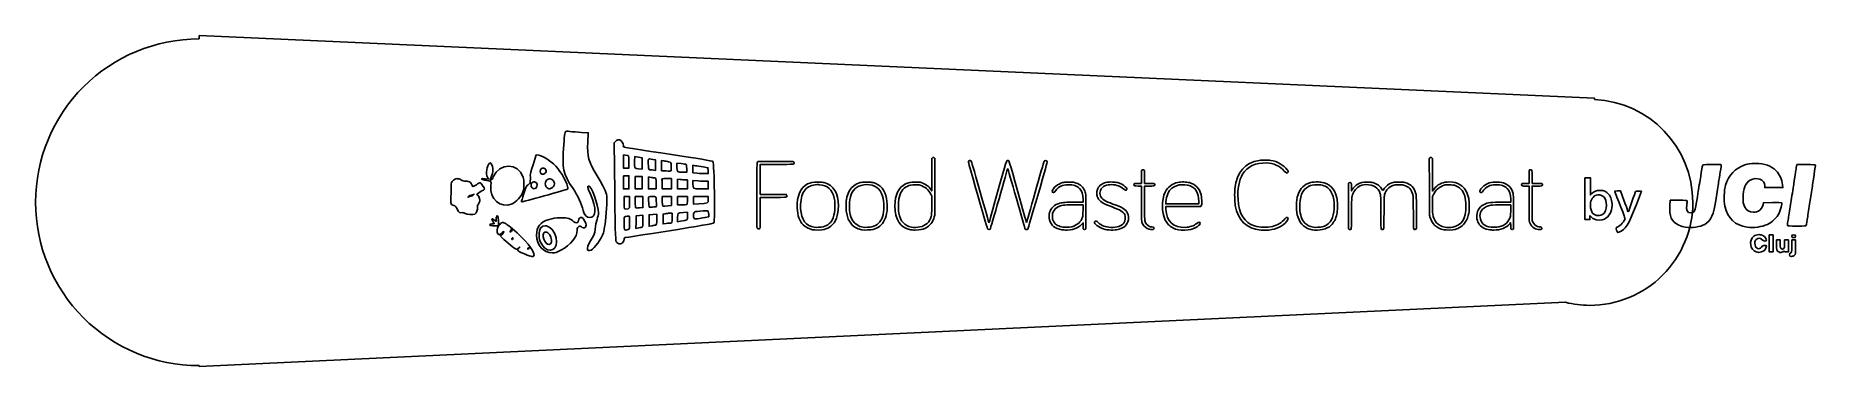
# Model space of a CAD drawing. Extents: x 32 to 185, y 14 to 43.
import ezdxf

# ---------------------------------------------------------------- set-up
doc = ezdxf.new("R2010")
doc.units = 0
doc.layers.get('0').update_dxf_attribs({"linetype": 'CONTINUOUS'})

msp = doc.modelspace()

# ---------------------------------------------------------------- linework, layer by layer
at = {"color": 1}
for points in [[(46.043562, 42.596484), (46.043562, 42.30434)], [(166.447721, 37.082126), (166.446618, 37.179691), (46.043562, 42.596484), (46.043562, 42.596484)], [(46.043562, 14.105269), (46.043562, 14.034714)]]:
    msp.add_lwpolyline(points, dxfattribs=at)
at = {"color": 7}
for points in [[(77.751672, 34.336523), (77.751672, 34.336523)], [(79.568477, 33.376306), (79.610921, 34.204231), (79.018364, 34.243367)], [(75.123477, 32.304742), (74.853382, 31.445951)], [(75.331286, 32.266159), (75.123477, 32.304742), (75.123477, 32.304742)], [(81.997683, 33.485997), (81.848302, 33.336619), (81.898465, 29.101079)], [(82.220923, 33.607265), (82.220923, 33.607265)], [(82.638745, 32.313564), (82.82671, 32.275529)], [(83.119406, 31.697854), (83.119406, 31.157664), (82.879077, 31.157664), (82.638745, 31.157664), (82.638745, 31.735339), (82.638745, 32.313564), (82.638745, 32.313564)], [(71.146458, 31.606905), (71.146458, 31.606905)], [(75.727608, 31.160971), (75.727608, 31.160971)], [(83.611641, 31.760143), (83.62928, 32.149852), (83.62928, 32.149852)], [(83.62928, 32.149852), (83.944576, 32.09914), (84.259869, 32.048981), (84.259869, 31.558397), (84.259869, 31.067265), (83.959457, 31.088211)], [(84.929046, 31.949209), (84.929046, 31.949209)], [(85.175437, 31.910624), (85.400885, 31.872592), (85.400885, 31.417285), (85.400885, 30.961982), (85.127482, 30.992298)], [(85.941075, 31.814714), (86.136206, 31.778883)], [(86.336849, 30.907411), (85.941075, 30.927808), (85.941075, 31.370984), (85.941075, 31.814714), (85.941075, 31.814714)], [(87.262341, 31.589816), (87.637716, 31.546823)], [(87.262341, 31.230423), (87.262341, 31.589816), (87.262341, 31.589816)], [(88.102942, 31.12404), (88.102942, 30.79717), (87.817412, 30.79827)], [(88.643133, 31.399096), (88.86858, 31.362715)], [(89.012449, 30.715591), (88.643133, 30.754173), (88.643133, 31.076635), (88.643133, 31.399096), (88.643133, 31.399096)], [(89.514053, 31.256882), (89.934079, 31.18743), (89.952822, 30.932216), (89.971011, 30.677005), (89.676111, 30.677005)], [(94.228598, 31.72762), (94.196075, 31.681318)], [(95.771451, 31.72762), (94.228598, 31.72762), (94.228598, 31.72762)], [(96.730013, 28.833188), (96.697492, 28.879492), (95.575769, 28.879492), (94.454596, 28.879492), (94.454596, 30.178705), (94.454596, 31.477921), (95.863503, 31.477921)], [(109.310399, 32.037404), (109.255278, 31.99441), (109.255278, 30.589361), (109.255278, 29.184312), (109.170391, 29.307234)], [(109.390877, 32.078193), (109.390877, 32.078193)], [(109.468598, 26.935907), (109.5149, 27.102373), (109.520965, 29.548116), (109.527027, 31.993857), (109.471353, 32.037404)], [(115.811433, 31.810302), (115.811433, 31.810302)], [(127.485069, 31.02041), (127.485069, 31.02041)], [(138.01659, 31.850542), (138.01659, 31.850542)], [(152.235738, 32.036853), (152.180064, 31.993307), (152.18668, 29.558036)], [(152.325586, 32.078193), (152.325586, 32.078193)], [(152.536703, 29.292352), (152.451813, 29.165573), (152.451813, 30.580542), (152.451813, 31.996064), (152.406615, 32.037954)], [(160.922891, 31.02041), (160.922891, 31.02041)], [(176.573547, 31.46359), (176.573547, 31.46359)], [(180.300864, 31.557846), (180.300864, 31.557846)], [(183.89534, 31.46359), (183.844627, 31.190737)], [(184.696255, 31.46359), (183.89534, 31.46359), (183.89534, 31.46359)], [(68.266908, 30.244852), (68.266908, 30.244852)], [(70.914949, 30.365567), (70.999285, 30.20351), (70.704383, 30.238787)], [(74.917873, 29.959873), (74.917873, 29.959873)], [(76.229216, 30.240441), (76.229216, 30.240441)], [(82.638745, 30.496758), (82.879077, 30.496758), (83.119406, 30.496758), (83.119406, 29.926799), (83.119406, 29.356293), (82.879077, 29.356293), (82.638745, 29.356293), (82.638745, 29.926799), (82.638745, 30.496758), (82.638745, 30.496758)], [(83.659596, 30.436673), (83.960008, 30.436673), (84.259869, 30.436673), (84.259869, 29.896483), (84.259869, 29.356293), (83.960008, 29.356293), (83.659596, 29.356293), (83.659596, 29.896483), (83.659596, 30.436673), (83.659596, 30.436673)], [(84.800612, 30.392576), (85.025507, 30.355647)], [(85.460967, 29.836401), (85.460967, 29.356293), (85.13079, 29.356293), (84.800612, 29.356293), (84.800612, 29.874436), (84.800612, 30.392576), (84.800612, 30.392576)], [(86.355039, 30.25698), (86.78168, 30.25698), (86.78168, 29.806635), (86.78168, 29.356293), (86.39142, 29.356293), (86.00116, 29.356293), (86.00116, 29.711275)], [(86.355039, 30.25698), (86.355039, 30.25698)], [(87.322423, 30.212329), (87.547317, 30.175398)], [(87.967896, 30.137365), (88.163025, 30.136812), (88.163025, 29.746552), (88.163025, 29.356293), (87.742449, 29.356293), (87.322423, 29.356293), (87.322423, 29.784034), (87.322423, 30.212329), (87.322423, 30.212329)], [(88.643133, 30.094369), (89.102847, 30.055233)], [(88.643133, 29.820416), (88.643133, 30.094369), (88.643133, 30.094369)], [(89.763202, 30.016648), (89.964395, 30.016648), (89.964395, 29.68647), (89.964395, 29.356293), (89.340422, 29.356293)], [(99.352695, 29.72726), (99.352695, 29.72726)], [(99.412778, 29.947195), (99.412778, 29.947195)], [(103.629576, 29.72726), (103.629576, 29.72726)], [(103.63233, 29.947195), (103.63233, 29.947195)], [(107.831489, 29.719544), (107.831489, 29.719544)], [(121.06286, 29.9494), (121.06286, 29.9494)], [(124.841993, 29.955465), (124.841993, 29.955465)], [(127.340651, 30.39368), (127.340651, 29.83585), (127.043547, 29.83585)], [(127.051263, 29.607095), (127.340651, 29.607095), (127.340651, 28.146925)], [(128.02526, 29.83585), (127.610746, 29.83585), (127.610746, 30.382103)], [(127.611299, 28.156848), (127.610746, 29.607095), (128.01644, 29.607095)], [(130.846381, 29.725056), (130.846381, 29.725056)], [(130.993004, 29.957118), (130.993004, 29.957118)], [(142.484187, 29.718993), (142.484187, 29.718993)], [(142.617032, 29.957118), (142.617032, 29.957118)], [(145.251842, 29.875536), (145.197271, 29.832543), (145.197271, 27.884549)], [(145.535715, 29.30558), (145.468467, 29.181007), (145.467917, 29.501812)], [(149.564547, 29.952157), (149.564547, 29.952157)], [(153.896548, 29.71844), (153.896548, 29.71844)], [(157.960658, 29.948849), (157.960658, 29.948849)], [(160.787842, 30.382103), (160.787842, 29.83585), (160.490738, 29.83585)], [(160.500108, 29.607095), (160.787842, 29.607095), (160.787842, 28.165117)], [(161.118019, 26.499896), (161.06841, 26.623919), (161.062348, 28.115508), (161.056286, 29.607095), (161.471901, 29.607095)], [(161.470797, 29.83585), (161.057937, 29.83585), (161.057937, 30.382103)], [(165.606566, 30.324778), (165.606566, 28.52065), (165.606566, 26.716522), (165.819887, 26.716522), (166.033758, 26.716522), (166.035411, 26.894564)], [(166.2118, 28.971545), (166.081162, 28.839803), (166.081162, 29.582291), (166.081162, 30.324778), (165.843591, 30.324778), (165.606566, 30.324778), (165.606566, 30.324778)], [(168.971736, 28.397731), (168.681245, 29.185416), (168.426034, 29.185416), (168.426034, 29.185416)], [(181.129892, 29.624184), (181.129892, 29.469842), (181.914823, 29.469842), (182.699753, 29.469842), (182.667783, 29.718993)], [(69.749128, 28.932409), (69.749128, 28.932409)], [(82.698827, 28.695385), (82.939159, 28.695385), (83.179488, 28.695385), (83.179488, 28.192126)], [(82.698827, 28.155194), (82.698827, 28.695385), (82.698827, 28.695385)], [(83.659596, 28.218584), (83.659596, 28.695385), (83.989774, 28.695385), (83.989774, 28.695938), (83.989774, 28.695938)], [(83.989774, 28.695938), (84.319951, 28.695938), (84.319951, 28.221342), (84.319951, 27.747296), (84.034974, 27.721388)], [(85.158902, 27.795251), (84.87668, 27.795251), (84.838647, 28.073615)], [(85.13079, 28.695385), (85.13079, 28.695385)], [(86.00116, 28.695385), (86.39142, 28.695385), (86.78168, 28.695385), (86.78168, 28.313394), (86.78168, 27.931401), (86.503315, 27.893368)], [(86.00116, 28.275359), (86.00116, 28.695385), (86.00116, 28.695385)], [(87.322423, 28.695385), (87.742449, 28.695385), (88.163025, 28.695385), (88.163025, 28.375681)], [(87.70276, 27.974948), (87.322423, 27.974948), (87.322423, 28.335441), (87.322423, 28.695385), (87.322423, 28.695385)], [(88.703215, 28.695385), (89.333807, 28.695385), (89.964395, 28.695385), (89.964395, 28.428047)], [(89.138675, 28.071961), (88.703215, 28.042195), (88.703215, 28.369065), (88.703215, 28.695385), (88.703215, 28.695385)], [(94.163555, 28.825472), (94.163555, 26.016481), (94.206548, 25.961357)], [(94.454596, 27.310182), (94.454596, 28.629791), (95.56695, 28.629791)], [(109.173145, 28.896028), (109.258585, 28.732316), (109.250316, 27.938016)], [(121.47572, 27.980459), (122.314671, 27.989279), (122.314671, 27.989279)], [(122.309159, 28.44789), (122.31026, 28.214173), (121.587618, 28.213623)], [(122.314671, 27.989279), (122.304198, 27.514683)], [(129.446294, 27.595158), (129.433616, 27.839348), (130.94615, 27.84486), (132.458133, 27.850372), (132.495617, 27.897226)], [(132.281744, 28.365207), (132.293871, 28.068654), (130.86402, 28.068654), (129.434167, 28.068654), (129.446844, 28.251105)], [(152.451813, 28.041092), (152.451813, 28.717435), (152.535599, 28.878389)], [(158.371314, 27.980459), (159.208061, 27.989279), (159.208061, 27.989279)], [(159.208061, 28.464425), (159.208061, 28.214173), (158.489825, 28.214173)], [(159.208061, 27.989279), (159.207508, 27.566496)], [(166.725535, 28.839803), (166.725535, 28.839803)], [(170.048259, 28.022352), (170.487577, 29.161715), (170.247248, 29.176046)], [(173.70502, 28.378438), (172.97356, 28.378438), (172.939383, 27.969986)], [(181.793004, 28.177795), (181.015239, 28.164564), (180.983269, 28.010225)], [(71.514118, 26.173577), (71.870756, 26.173577), (71.866895, 26.519186)], [(71.761062, 27.059379), (71.761062, 27.059379)], [(72.195972, 26.450284), (72.195972, 26.450284)], [(75.903997, 26.173577), (75.903997, 26.173577)], [(79.053642, 26.884091), (79.053642, 26.884091)], [(83.074205, 27.013628), (83.074205, 27.013628)], [(83.972688, 25.998842), (83.71527, 25.94923), (83.732356, 26.496589), (83.749444, 27.044495), (84.034974, 27.062687), (84.319951, 27.080876), (84.319951, 27.080876)], [(84.319951, 27.080876), (84.319951, 26.567144)], [(85.115908, 26.179089), (84.860694, 26.13003), (84.860694, 26.626673), (84.860694, 27.123319), (85.190872, 27.143716), (85.521049, 27.164659), (85.521049, 27.164659)], [(85.521049, 27.164659), (85.521049, 26.699436)], [(86.340157, 26.375871), (86.061242, 26.337839), (86.061242, 26.758415), (86.061242, 27.179544), (86.249205, 27.217026)], [(86.639465, 27.254508), (86.841762, 27.254508), (86.841762, 26.834482)], [(86.639465, 27.254508), (86.639465, 27.254508)], [(87.577634, 26.562183), (87.322423, 26.523597), (87.322423, 26.890706)], [(87.817412, 27.335536), (88.163025, 27.365853), (88.163025, 27.365853)], [(88.163025, 27.365853), (88.163025, 27.014729)], [(89.872343, 27.46452), (89.872343, 27.46452)], [(122.138282, 26.271141), (122.309709, 26.442018), (122.309709, 26.181293)], [(159.12152, 26.35327), (159.197588, 26.44698), (159.203099, 26.182947)], [(159.410908, 25.87702), (159.457209, 25.908993), (159.457209, 27.316244)], [(166.366142, 26.768888), (166.366692, 26.768888)], [(73.016181, 25.873162), (73.016181, 25.873162)], [(73.114298, 25.131779), (73.114298, 25.131779)], [(75.935967, 25.633384), (75.935967, 25.633384)], [(108.232222, 26.071601), (108.232222, 26.072152)], [(153.429118, 25.832923), (153.429118, 25.832373)], [(154.206883, 26.063332), (154.206883, 26.062782)], [(161.452608, 25.877574), (161.453158, 25.877574)], [(180.637104, 25.410143), (180.637104, 25.410143)], [(181.509678, 25.387543), (181.509678, 24.651671), (181.509678, 23.915799), (181.675594, 23.915799), (181.84151, 23.915799), (181.84151, 24.651671), (181.84151, 25.387543), (181.675594, 25.387543), (181.509678, 25.387543), (181.509678, 25.387543)], [(182.126489, 24.960351), (182.126489, 24.58387)], [(182.458871, 24.60592), (182.458871, 24.960351), (182.292955, 24.960351), (182.126489, 24.960351), (182.126489, 24.960351)], [(183.004576, 23.915799), (183.171042, 23.915799), (183.171042, 24.43835), (183.171042, 24.960351), (183.004576, 24.960351), (182.83866, 24.960351), (182.83866, 24.631275)], [(183.455468, 24.960351), (183.455468, 24.410238)], [(183.787852, 24.343541), (183.787852, 24.960351), (183.621937, 24.960351), (183.455468, 24.960351), (183.455468, 24.960351)], [(183.621937, 25.387543), (183.621937, 25.387543)], [(73.567948, 24.228888), (73.702443, 24.342437), (73.595507, 24.21621)], [(74.49454, 24.303855), (74.49454, 24.303855)], [(182.327683, 23.918003), (182.327683, 23.917453)]]:
    msp.add_lwpolyline(points, dxfattribs=at)
at = {"color": 1}
for points in [[(46.023169, 42.305442), (42.283514, 42.305535), (38.696991, 40.820041), (36.052604, 38.175757)], [(46.043562, 42.30434), (46.036765, 42.304712), (46.029967, 42.305079), (46.023169, 42.305442)], [(36.052604, 38.175757), (33.408217, 35.531474), (31.922584, 31.945009), (31.922531, 28.205354)], [(174.921553, 28.205354), (174.915443, 32.950307), (171.187276, 36.855753), (166.447721, 37.082126)], [(31.922531, 28.205354), (31.922438, 24.465604), (33.408007, 20.878997), (36.05241, 18.234595)], [(172.315283, 21.912805), (173.984162, 23.581683), (174.921675, 25.845203), (174.921553, 28.205354)], [(166.022734, 19.306534), (168.382885, 19.306413), (170.646405, 20.243926), (172.315283, 21.912805)], [(46.043562, 14.034714), (46.043562, 14.034714), (163.926464, 19.567813), (163.926464, 19.567813)], [(163.926464, 19.567813), (164.612367, 19.397792), (165.316081, 19.310081), (166.022734, 19.306534)], [(36.05241, 18.234595), (38.696812, 15.590192), (42.283419, 14.104623), (46.023169, 14.104716)], [(46.023169, 14.104716), (46.029967, 14.104895), (46.036764, 14.10508), (46.043562, 14.105269)]]:
    msp.add_open_spline(points, degree=3, dxfattribs=at)
at = {"color": 7}
for points in [[(77.751672, 34.336523), (77.558333, 34.323029), (77.567657, 34.142156), (77.498662, 33.189994)], [(78.022868, 34.316679), (77.902983, 34.327031), (77.816117, 34.34102), (77.751672, 34.336523)], [(79.018364, 34.243367), (78.692361, 34.264703), (78.244347, 34.297544), (78.022868, 34.316679)], [(76.992096, 31.107504), (76.528944, 31.666267), (75.7897, 32.181724), (75.331286, 32.266159)], [(77.498662, 33.189994), (77.343421, 31.047631), (77.420594, 30.680666), (78.298477, 29.393224)], [(80.380967, 30.486285), (79.618727, 31.740932), (79.505003, 32.144343), (79.568477, 33.376306)], [(82.220923, 33.607265), (82.145468, 33.60691), (82.082654, 33.570971), (81.997683, 33.485997)], [(82.301952, 33.59624), (82.27259, 33.60361), (82.246075, 33.607383), (82.220923, 33.607265)], [(86.631749, 32.354904), (82.241952, 33.012651), (82.638745, 32.939736), (82.638745, 33.086367)], [(82.638745, 33.086367), (82.638745, 33.290315), (82.463651, 33.555657), (82.301952, 33.59624)], [(82.82671, 32.275529), (82.929913, 32.254907), (83.037595, 32.238047), (83.066489, 32.238047)], [(90.36017, 31.723762), (90.315689, 31.779848), (89.118158, 31.982351), (86.631749, 32.354904)], [(71.090784, 31.569973), (70.843682, 31.365046), (70.745223, 30.690891), (70.914949, 30.365567)], [(71.146458, 31.606905), (71.130685, 31.601323), (71.112815, 31.588242), (71.090784, 31.569973)], [(71.143701, 30.182013), (71.403944, 30.687586), (71.444429, 31.044315), (71.285365, 31.425004)], [(71.285365, 31.425004), (71.222128, 31.576351), (71.193776, 31.623655), (71.146458, 31.606905)], [(73.980808, 30.38431), (73.552027, 31.642713), (71.974196, 31.649196), (71.419311, 30.394783)], [(74.853382, 31.445951), (74.704846, 30.973618), (74.591669, 30.56163), (74.602027, 30.530382)], [(75.453655, 30.887018), (75.453655, 31.051867), (75.593377, 31.158945), (75.727608, 31.160971)], [(75.899589, 30.71118), (75.718233, 30.529821), (75.453655, 30.634161), (75.453655, 30.887018)], [(75.727608, 31.160971), (75.808149, 31.162188), (75.886406, 31.125724), (75.931559, 31.041357)], [(75.931559, 31.041357), (76.016002, 30.883569), (76.010234, 30.821825), (75.899589, 30.71118)], [(77.816162, 29.340308), (77.97936, 29.436605), (77.468309, 30.532979), (76.992096, 31.107504)], [(83.066489, 32.238047), (83.095378, 32.238047), (83.119406, 31.995073), (83.119406, 31.697854)], [(83.959457, 31.088211), (83.606428, 31.112672), (83.583701, 31.157215), (83.611641, 31.760143)], [(84.791793, 31.517607), (84.77403, 31.887795), (84.754497, 31.96472), (84.929046, 31.949209)], [(84.834236, 31.045215), (84.822984, 31.057342), (84.803674, 31.269926), (84.791793, 31.517607)], [(85.127482, 30.992298), (84.977241, 31.009232), (84.845497, 31.033079), (84.834236, 31.045215)], [(84.929046, 31.949209), (84.987229, 31.944039), (85.066846, 31.92892), (85.175437, 31.910624)], [(86.136206, 31.778883), (86.243535, 31.759189), (86.426317, 31.725495), (86.541901, 31.703368)], [(86.759632, 30.914577), (86.744604, 30.899422), (86.554386, 30.896348), (86.336849, 30.907411)], [(86.541901, 31.703368), (86.751657, 31.663234), (86.752026, 31.662206), (86.769552, 31.302633)], [(86.769552, 31.302633), (86.779233, 31.104484), (86.774675, 30.929732), (86.759632, 30.914577)], [(87.817412, 30.79827), (87.29168, 30.799783), (87.262341, 30.822649), (87.262341, 31.230423)], [(87.637716, 31.546823), (87.844119, 31.523311), (88.032963, 31.492071), (88.057742, 31.477368)], [(88.057742, 31.477368), (88.082515, 31.462667), (88.102942, 31.303725), (88.102942, 31.12404)], [(88.86858, 31.362715), (88.992422, 31.342666), (89.282882, 31.295013), (89.514053, 31.256882)], [(89.676111, 30.677005), (89.513932, 30.677005), (89.21544, 30.694368), (89.012449, 30.715591)], [(90.452222, 26.424379), (90.570044, 26.610217), (90.48395, 31.56769), (90.36017, 31.723762)], [(94.196075, 31.681318), (94.16719, 31.640055), (94.163555, 31.334448), (94.163555, 28.825472)], [(97.340208, 31.702265), (97.321254, 31.72123), (96.944107, 31.72762), (95.771451, 31.72762)], [(95.863503, 31.477921), (97.42744, 31.477921), (97.365013, 31.472561), (97.365013, 31.610213)], [(97.365013, 31.610213), (97.365013, 31.647294), (97.353924, 31.688549), (97.340208, 31.702265)], [(109.390877, 32.078193), (109.36778, 32.078239), (109.344714, 32.064396), (109.310399, 32.037404)], [(109.471353, 32.037404), (109.436797, 32.064503), (109.413974, 32.078151), (109.390877, 32.078193)], [(112.414293, 31.714942), (112.398319, 31.672928), (112.55071, 31.122008), (113.225682, 28.779721)], [(112.641944, 31.773924), (112.563382, 31.83859), (112.450251, 31.809521), (112.414293, 31.714942)], [(113.43349, 29.089505), (112.83764, 31.200505), (112.67718, 31.744926), (112.641944, 31.773924)], [(115.811433, 31.810302), (115.695428, 31.810302), (115.716084, 31.875005), (114.936654, 29.08234)], [(115.055715, 28.515688), (115.458618, 29.944833), (115.794443, 31.120972), (115.802063, 31.129551)], [(115.802063, 31.129551), (115.809677, 31.138139), (116.146289, 29.973611), (116.550062, 28.541596)], [(116.677942, 29.109899), (115.903279, 31.887439), (115.927618, 31.810302), (115.811433, 31.810302)], [(118.934619, 31.726519), (118.920328, 31.692531), (118.576892, 30.495336), (118.171736, 29.066355)], [(118.393326, 28.794052), (119.061137, 31.10521), (119.21505, 31.659906), (119.199753, 31.703368)], [(119.199753, 31.703368), (119.155975, 31.827868), (118.983588, 31.842987), (118.934619, 31.726519)], [(127.378686, 30.986236), (127.343665, 30.954534), (127.340651, 30.9079), (127.340651, 30.39368)], [(127.485069, 31.02041), (127.446978, 31.02266), (127.406558, 31.011458), (127.378686, 30.986236)], [(127.578776, 30.974109), (127.559144, 31.002139), (127.523161, 31.018164), (127.485069, 31.02041)], [(127.610746, 30.382103), (127.610746, 30.842853), (127.606067, 30.93514), (127.578776, 30.974109)], [(137.512227, 31.819675), (136.272688, 31.635618), (135.551585, 30.802092), (135.40438, 29.382751)], [(136.074658, 30.63952), (136.46763, 31.293666), (137.201515, 31.635486), (138.129589, 31.596432)], [(138.01659, 31.850542), (137.835242, 31.850516), (137.650799, 31.840252), (137.512227, 31.819675)], [(138.50276, 31.819675), (138.376084, 31.84021), (138.197934, 31.850567), (138.01659, 31.850542)], [(138.129589, 31.596432), (138.762122, 31.569818), (139.245521, 31.350656), (139.670234, 30.898592)], [(139.924897, 31.013798), (139.619671, 31.420508), (139.080028, 31.726056), (138.50276, 31.819675)], [(139.670234, 30.898592), (139.836886, 30.72121), (139.888849, 30.697554), (139.962379, 30.764096)], [(139.962379, 30.764096), (140.021429, 30.817535), (140.008554, 30.902326), (139.924897, 31.013798)], [(152.325586, 32.078193), (152.298846, 32.078013), (152.270579, 32.06426), (152.235738, 32.036853)], [(152.406615, 32.037954), (152.37771, 32.064957), (152.352324, 32.078374), (152.325586, 32.078193)], [(160.922891, 31.02041), (160.792685, 31.02041), (160.787842, 30.997604), (160.787842, 30.382103)], [(161.057937, 30.382103), (161.057937, 30.997607), (161.053111, 31.02041), (160.922891, 31.02041)], [(175.745069, 31.357203), (175.732663, 31.298461), (175.66699, 30.897779), (175.599547, 30.466992)], [(176.573547, 31.46359), (175.775942, 31.46359), (175.767421, 31.46289), (175.745069, 31.357203)], [(177.379424, 31.448155), (177.379424, 31.456622), (177.016884, 31.46359), (176.573547, 31.46359)], [(177.145157, 29.920737), (177.221679, 30.375262), (177.379424, 31.404402), (177.379424, 31.448155)], [(179.394666, 31.424451), (178.570444, 31.137519), (178.028174, 30.565454), (177.749287, 29.688674)], [(180.300864, 31.557846), (179.85028, 31.557299), (179.723392, 31.538889), (179.394666, 31.424451)], [(182.102785, 30.918988), (181.642515, 31.386509), (181.155543, 31.558975), (180.300864, 31.557846)], [(182.667783, 29.718993), (182.608192, 30.191157), (182.415169, 30.601697), (182.102785, 30.918988)], [(183.76911, 30.728268), (183.755473, 30.623835), (183.691973, 30.196259), (183.627449, 29.778523)], [(183.844627, 31.190737), (183.816808, 31.040615), (183.782713, 30.832702), (183.76911, 30.728268)], [(185.497171, 31.40075), (185.497171, 31.450415), (185.329091, 31.46359), (184.696255, 31.46359)], [(185.256289, 29.731118), (185.39653, 30.633018), (185.497171, 31.328987), (185.497171, 31.40075)], [(67.788454, 29.603787), (67.792016, 29.418159), (67.777354, 29.007122), (67.755934, 28.690423)], [(67.97697, 30.104842), (67.797869, 29.954135), (67.782499, 29.914271), (67.788454, 29.603787)], [(68.266908, 30.244852), (68.167665, 30.242868), (68.094527, 30.203758), (67.97697, 30.104842)], [(68.377153, 30.23548), (68.335708, 30.242205), (68.29999, 30.245513), (68.266908, 30.244852)], [(68.680872, 30.115315), (68.627176, 30.162839), (68.490406, 30.217107), (68.377153, 30.23548)], [(69.030342, 30.036493), (68.886601, 30.032108), (68.736662, 30.06594), (68.680872, 30.115315)], [(69.435486, 29.899791), (69.319408, 30.008836), (69.220227, 30.042279), (69.030342, 30.036493)], [(69.589275, 29.679305), (69.589275, 29.721135), (69.520057, 29.820342), (69.435486, 29.899791)], [(69.953629, 29.719544), (69.689492, 29.544309), (69.589275, 29.533046), (69.589275, 29.679305)], [(70.289318, 29.896483), (70.250863, 29.896342), (70.100046, 29.816679), (69.953629, 29.719544)], [(70.670208, 29.331488), (70.670208, 29.407364), (70.340313, 29.896669), (70.289318, 29.896483)], [(70.29483, 29.099978), (70.501233, 29.222319), (70.670208, 29.326352), (70.670208, 29.331488)], [(70.704383, 30.238787), (70.317933, 30.284558), (70.309297, 30.164902), (70.695013, 30.109253)], [(70.695013, 30.109253), (71.276393, 30.025377), (71.251631, 30.047006), (71.210952, 29.657808)], [(71.210952, 29.657808), (71.086116, 28.463466), (72.014687, 27.653437), (73.036577, 28.065346)], [(71.212603, 30.136812), (71.16187, 30.136812), (71.130945, 30.157234), (71.143701, 30.182013)], [(71.419311, 30.394783), (71.356195, 30.2521), (71.263583, 30.136812), (71.212603, 30.136812)], [(73.855682, 28.232365), (73.881745, 28.206302), (77.70863, 29.276856), (77.816162, 29.340308)], [(73.967577, 29.093914), (74.092229, 29.46812), (74.09817, 30.039872), (73.980808, 30.38431)], [(74.410756, 29.719544), (74.306932, 29.680072), (74.231164, 29.519657), (74.053567, 28.964379)], [(74.584938, 29.901995), (74.561779, 29.829018), (74.483242, 29.747117), (74.410756, 29.719544)], [(74.602027, 30.530382), (74.637542, 30.423124), (74.627029, 30.034605), (74.584938, 29.901995)], [(74.673133, 29.678754), (74.673133, 29.832946), (74.78903, 29.941788), (74.917873, 29.959873)], [(74.943231, 29.356293), (74.818232, 29.356293), (74.673133, 29.529549), (74.673133, 29.678754)], [(74.917873, 29.959873), (74.995179, 29.970724), (75.076849, 29.948624), (75.141116, 29.884356)], [(75.141116, 29.884356), (75.298689, 29.726783), (75.15989, 29.356293), (74.943231, 29.356293)], [(75.903997, 29.806635), (75.903997, 29.983286), (75.939548, 30.060276), (76.064951, 30.153901)], [(76.064951, 29.458818), (75.939548, 29.552446), (75.903997, 29.629981), (75.903997, 29.806635)], [(76.064951, 30.153901), (76.134809, 30.206058), (76.181387, 30.233716), (76.229216, 30.240441)], [(76.403398, 29.411414), (76.250171, 29.347945), (76.204832, 29.354382), (76.064951, 29.458818)], [(76.229216, 30.240441), (76.277041, 30.247167), (76.326548, 30.232912), (76.402847, 30.201306)], [(76.402847, 30.201306), (76.49974, 30.161171), (76.609174, 30.061597), (76.646484, 29.979716)], [(76.710424, 29.788445), (76.696895, 29.647899), (76.555857, 29.474566), (76.403398, 29.411414)], [(76.646484, 29.979716), (76.68378, 29.897829), (76.712682, 29.811672), (76.710424, 29.788445)], [(78.298477, 29.393224), (78.687916, 28.822102), (79.042734, 28.056391), (79.176011, 27.498147)], [(79.798884, 28.905951), (79.51715, 29.543259), (79.509987, 29.573127), (79.625802, 29.617568)], [(79.625802, 29.617568), (79.842024, 29.700542), (80.495594, 27.960072), (80.496723, 27.298055)], [(80.9851, 29.393224), (80.857113, 29.657887), (80.585361, 30.149851), (80.380967, 30.486285)], [(81.178025, 27.675086), (81.248984, 28.709039), (81.228986, 28.888902), (80.9851, 29.393224)], [(85.025507, 30.355647), (85.149349, 30.335183), (85.297893, 30.317894), (85.355687, 30.317612)], [(85.355687, 30.317612), (85.446963, 30.317039), (85.460967, 30.253599), (85.460967, 29.836401)], [(85.964779, 30.161619), (85.933653, 30.242736), (85.990582, 30.25698), (86.355039, 30.25698)], [(86.00116, 29.711275), (86.00116, 29.906722), (85.984817, 30.10938), (85.964779, 30.161619)], [(87.547317, 30.175398), (87.671159, 30.154931), (87.860567, 30.137648), (87.967896, 30.137365)], [(89.340422, 29.356293), (88.63838, 29.356293), (88.643133, 29.352957), (88.643133, 29.820416)], [(89.102847, 30.055233), (89.355515, 30.033869), (89.652599, 30.016648), (89.763202, 30.016648)], [(98.540203, 29.783484), (97.912084, 29.473124), (97.59727, 28.752459), (97.641723, 27.725799)], [(97.932215, 28.016841), (97.953553, 28.593339), (98.074737, 28.994978), (98.317513, 29.291799)], [(98.317513, 29.291799), (98.527715, 29.548799), (98.927655, 29.713324), (99.352695, 29.72726)], [(99.412778, 29.947195), (98.965975, 29.947195), (98.814168, 29.918849), (98.540203, 29.783484)], [(99.352695, 29.72726), (99.413416, 29.729252), (99.474988, 29.728284), (99.53625, 29.723952)], [(99.97116, 29.901995), (99.829561, 29.941083), (99.754275, 29.947195), (99.412778, 29.947195)], [(99.53625, 29.723952), (100.262597, 29.67259), (100.666175, 29.313084), (100.842078, 28.560889)], [(101.189897, 27.88565), (101.190143, 29.002759), (100.781807, 29.678193), (99.97116, 29.901995)], [(103.072297, 29.901444), (102.268407, 29.679643), (101.855214, 28.994015), (101.855214, 27.881792)], [(102.146255, 27.891715), (102.146608, 28.668342), (102.356835, 29.212625), (102.763063, 29.489135)], [(102.763063, 29.489135), (102.994375, 29.646575), (103.311593, 29.726182), (103.629576, 29.72726)], [(103.63233, 29.947195), (103.289961, 29.947195), (103.215409, 29.94093), (103.072297, 29.901444)], [(103.629576, 29.72726), (103.947555, 29.728341), (104.266105, 29.651063), (104.500494, 29.4952)], [(104.191263, 29.901995), (104.049663, 29.941083), (103.973828, 29.947195), (103.63233, 29.947195)], [(105.358737, 28.526161), (105.214841, 29.275109), (104.833245, 29.724756), (104.191263, 29.901995)], [(104.500494, 29.4952), (104.726667, 29.344803), (104.916444, 29.067229), (105.013125, 28.744443)], [(106.979861, 29.783484), (106.390465, 29.492256), (106.074766, 28.836154), (106.074766, 27.902188)], [(106.414866, 28.515688), (106.521239, 29.047279), (106.756341, 29.399216), (107.122076, 29.575125)], [(107.821016, 29.948299), (107.408421, 29.946428), (107.245142, 29.914562), (106.979861, 29.783484)], [(107.122076, 29.575125), (107.345751, 29.682708), (107.517938, 29.71785), (107.831489, 29.719544)], [(108.34026, 29.901444), (108.200811, 29.945228), (108.147491, 29.94971), (107.821016, 29.948299)], [(107.831489, 29.719544), (108.059609, 29.720842), (108.125858, 29.713228), (108.257027, 29.672139)], [(108.257027, 29.672139), (108.665752, 29.544097), (108.969931, 29.286637), (109.173145, 28.896028)], [(108.829187, 29.658358), (108.667894, 29.773499), (108.532783, 29.84099), (108.34026, 29.901444)], [(109.170391, 29.307234), (109.056178, 29.47197), (108.978003, 29.552124), (108.829187, 29.658358)], [(119.968699, 29.610403), (119.824779, 29.494805), (119.628054, 29.243119), (119.628048, 29.174392)], [(119.742148, 29.045408), (119.806031, 29.045408), (119.824404, 29.060947), (119.930113, 29.201401)], [(119.930113, 29.201401), (120.217892, 29.583769), (120.509109, 29.719194), (121.041914, 29.718993)], [(120.533693, 29.901995), (120.330375, 29.843343), (120.130065, 29.740013), (119.968699, 29.610403)], [(121.06286, 29.9494), (120.744999, 29.949586), (120.678186, 29.943676), (120.533693, 29.901995)], [(121.041914, 29.718993), (121.487613, 29.718793), (121.779332, 29.620978), (122.003786, 29.396532)], [(121.572184, 29.910814), (121.458002, 29.940724), (121.348311, 29.949261), (121.06286, 29.9494)], [(122.393493, 29.286841), (122.244956, 29.590345), (121.955069, 29.810543), (121.572184, 29.910814)], [(122.003786, 29.396532), (122.218969, 29.18136), (122.307748, 28.9057), (122.309159, 28.44789)], [(122.55445, 27.39948), (122.546553, 29.042239), (122.553671, 28.959548), (122.393493, 29.286841)], [(123.583567, 29.404248), (123.505999, 29.247267), (123.505296, 29.242563), (123.505296, 28.994695)], [(124.380625, 29.930107), (123.991672, 29.860076), (123.720555, 29.681413), (123.583567, 29.404248)], [(123.809015, 28.74334), (123.75513, 28.887352), (123.751777, 29.081976), (123.800746, 29.235575)], [(123.800746, 29.235575), (123.850239, 29.390823), (124.021636, 29.562109), (124.191559, 29.626388)], [(124.191559, 29.626388), (124.554189, 29.763576), (124.999784, 29.761304), (125.37116, 29.620326)], [(124.841993, 29.955465), (124.673117, 29.959577), (124.500691, 29.951728), (124.380625, 29.930107)], [(125.282412, 29.90806), (125.176009, 29.93519), (125.010867, 29.951353), (124.841993, 29.955465)], [(125.950486, 29.546463), (125.790164, 29.70055), (125.516722, 29.84831), (125.282412, 29.90806)], [(125.37116, 29.620326), (125.527223, 29.561084), (125.650679, 29.483217), (125.82591, 29.333142)], [(125.82591, 29.333142), (125.953433, 29.223925), (125.977455, 29.216666), (126.04695, 29.265341)], [(126.04695, 29.265341), (126.13198, 29.324898), (126.108051, 29.395022), (125.950486, 29.546463)], [(127.043547, 29.83585), (126.722951, 29.83585), (126.696281, 29.827367), (126.696281, 29.728914)], [(126.696281, 29.728914), (126.696281, 29.619533), (126.733241, 29.607095), (127.051263, 29.607095)], [(128.01644, 29.607095), (128.394082, 29.607095), (128.424748, 29.609706), (128.463477, 29.648438)], [(128.472297, 29.789549), (128.440696, 29.834623), (128.430099, 29.83585), (128.02526, 29.83585)], [(128.463477, 29.648438), (128.513499, 29.698473), (128.515065, 29.72849), (128.472297, 29.789549)], [(130.49195, 29.921841), (129.988014, 29.817478), (129.625251, 29.537714), (129.396685, 29.076825)], [(129.446844, 28.251105), (129.481893, 28.744895), (129.67867, 29.180838), (129.979318, 29.430156)], [(129.979318, 29.430156), (130.19587, 29.609737), (130.517559, 29.709477), (130.846381, 29.725056)], [(130.993004, 29.957118), (130.810265, 29.960878), (130.625514, 29.949501), (130.49195, 29.921841)], [(130.846381, 29.725056), (131.175201, 29.740634), (131.511348, 29.672125), (131.758092, 29.514492)], [(131.480278, 29.901444), (131.35621, 29.934408), (131.17574, 29.953356), (130.993004, 29.957118)], [(132.48349, 28.889966), (132.348218, 29.403715), (131.988193, 29.766494), (131.480278, 29.901444)], [(131.758092, 29.514492), (131.977421, 29.374372), (132.161878, 29.097481), (132.236546, 28.796257)], [(135.40438, 29.382751), (135.367796, 29.030018), (135.389654, 28.225888), (135.444066, 27.923132)], [(135.67668, 28.468286), (135.620162, 29.325773), (135.767101, 30.127561), (136.074658, 30.63952)], [(141.930769, 29.901444), (141.402621, 29.762004), (141.034973, 29.409472), (140.854244, 28.868466)], [(141.004727, 27.725799), (140.961739, 28.652371), (141.228897, 29.307378), (141.757688, 29.572921)], [(141.757688, 29.572921), (141.971607, 29.680343), (142.166704, 29.719558), (142.484187, 29.718993)], [(142.617032, 29.957118), (142.379014, 29.963734), (142.085387, 29.942265), (141.930769, 29.901444)], [(142.484187, 29.718993), (142.961806, 29.718147), (143.25287, 29.61699), (143.511654, 29.361254)], [(142.829249, 29.94058), (142.769486, 29.949318), (142.69637, 29.954911), (142.617032, 29.957118)], [(144.202325, 28.588451), (144.029718, 29.383598), (143.575052, 29.83153), (142.829249, 29.94058)], [(143.511654, 29.361254), (143.737364, 29.138197), (143.86961, 28.845629), (143.939395, 28.415369)], [(145.422166, 29.870575), (145.366325, 29.930014), (145.322654, 29.931241), (145.251842, 29.875536)], [(145.467917, 29.501812), (145.467403, 29.802241), (145.464485, 29.825527), (145.422166, 29.870575)], [(145.525242, 28.723497), (145.624203, 29.082681), (145.8279, 29.389237), (146.072047, 29.545909)], [(146.007557, 29.778523), (145.839564, 29.685976), (145.62418, 29.469966), (145.535715, 29.30558)], [(146.807922, 29.9494), (146.407423, 29.949803), (146.262522, 29.91899), (146.007557, 29.778523)], [(146.072047, 29.545909), (146.259017, 29.665879), (146.42682, 29.7148), (146.694923, 29.726709)], [(146.694923, 29.726709), (147.377283, 29.757006), (147.787143, 29.495064), (147.946181, 28.927448)], [(147.323308, 29.902548), (147.184274, 29.94255), (147.111263, 29.949199), (146.807922, 29.9494)], [(148.097765, 29.331488), (147.962617, 29.593376), (147.683734, 29.798868), (147.323308, 29.902548)], [(148.169974, 29.212977), (148.164259, 29.212664), (148.131674, 29.265773), (148.097765, 29.331488)], [(148.252104, 29.339204), (148.21237, 29.269851), (148.175647, 29.21326), (148.169974, 29.212977)], [(149.063493, 29.913572), (148.717511, 29.82015), (148.398001, 29.593904), (148.252104, 29.339204)], [(148.323213, 28.869019), (148.444701, 29.278826), (148.674142, 29.530918), (149.047508, 29.664973)], [(149.047508, 29.664973), (149.18686, 29.714989), (149.225502, 29.719812), (149.54195, 29.720094)], [(149.564547, 29.952157), (149.362648, 29.952767), (149.161607, 29.940061), (149.063493, 29.913572)], [(149.54195, 29.720094), (149.864789, 29.720616), (149.894747, 29.716942), (150.05127, 29.662216)], [(150.071667, 29.910264), (149.969189, 29.937366), (149.766449, 29.951547), (149.564547, 29.952157)], [(150.05127, 29.662216), (150.437017, 29.527345), (150.634593, 29.307951), (150.752418, 28.883901)], [(151.029128, 28.920832), (150.902907, 29.463024), (150.60709, 29.768681), (150.071667, 29.910264)], [(152.18668, 29.558036), (152.193331, 27.143148), (152.194223, 27.121762), (152.238493, 26.956853)], [(152.535599, 28.878389), (152.741672, 29.274479), (153.058024, 29.54311), (153.471011, 29.672689)], [(153.51125, 29.93066), (153.134481, 29.855739), (152.740721, 29.597875), (152.536703, 29.292352)], [(153.471011, 29.672689), (153.60315, 29.714142), (153.666433, 29.720698), (153.896548, 29.71844)], [(154.416345, 29.899791), (154.176665, 29.962266), (153.743812, 29.976908), (153.51125, 29.93066)], [(153.896548, 29.71844), (154.354928, 29.714015), (154.638096, 29.609875), (154.895352, 29.349677)], [(155.584923, 28.527815), (155.43298, 29.282452), (155.047504, 29.735266), (154.416345, 29.899791)], [(154.895352, 29.349677), (155.205907, 29.035575), (155.341286, 28.587539), (155.341286, 27.879034)], [(157.181242, 29.805534), (156.747628, 29.603607), (156.366949, 29.112506), (156.599159, 29.054227)], [(156.806965, 29.164469), (156.903349, 29.318644), (157.106891, 29.506977), (157.256206, 29.580086)], [(157.960658, 29.948849), (157.55646, 29.949005), (157.444398, 29.928081), (157.181242, 29.805534)], [(157.256206, 29.580086), (157.478233, 29.688796), (157.62489, 29.718579), (157.939715, 29.71844)], [(157.939715, 29.71844), (158.395475, 29.718217), (158.675688, 29.623472), (158.9082, 29.390467)], [(158.761024, 29.804981), (158.515981, 29.92284), (158.373089, 29.948711), (157.960658, 29.948849)], [(159.362953, 29.138564), (159.259665, 29.436181), (159.053809, 29.664158), (158.761024, 29.804981)], [(158.9082, 29.390467), (159.124896, 29.17332), (159.208061, 28.916252), (159.208061, 28.464425)], [(160.168277, 29.810493), (160.132601, 29.774823), (160.137402, 29.689597), (160.177647, 29.64513)], [(160.490738, 29.83585), (160.287248, 29.83585), (160.185351, 29.827567), (160.168277, 29.810493)], [(160.177647, 29.64513), (160.207822, 29.6118), (160.247691, 29.607095), (160.500108, 29.607095)], [(161.917284, 29.797815), (161.886158, 29.832215), (161.84405, 29.83585), (161.470797, 29.83585)], [(161.471901, 29.607095), (161.877547, 29.607095), (161.887913, 29.608278), (161.919488, 29.653397)], [(161.919488, 29.653397), (161.960986, 29.712547), (161.960224, 29.750368), (161.917284, 29.797815)], [(166.911844, 29.23282), (166.602306, 29.23282), (166.392897, 29.154371), (166.2118, 28.971545)], [(167.656535, 28.904847), (167.44838, 29.148032), (167.255811, 29.23282), (166.911844, 29.23282)], [(168.426034, 29.185416), (168.285572, 29.185416), (168.17027, 29.174369), (168.17027, 29.161161)], [(170.247248, 29.176046), (170.115061, 29.184075), (169.994117, 29.16973), (169.978256, 29.144076)], [(175.599547, 30.466992), (175.532124, 30.036203), (175.42591, 29.363173), (175.363076, 28.971545)], [(176.929079, 28.544353), (176.999573, 29.014304), (177.096801, 29.633545), (177.145157, 29.920737)], [(177.749287, 29.688674), (177.611292, 29.254791), (177.580665, 28.355993), (177.687551, 27.874076)], [(179.255759, 28.615459), (179.256769, 29.383894), (179.459712, 29.871729), (179.881939, 30.119173)], [(179.881939, 30.119173), (180.425694, 30.437833), (181.129892, 30.158825), (181.129892, 29.624184)], [(183.627449, 29.778523), (183.562935, 29.360789), (183.453069, 28.645163), (183.383259, 28.188268)], [(185.046276, 28.378438), (185.109189, 28.783119), (185.203519, 29.391709), (185.256289, 29.731118)], [(67.755934, 28.690423), (67.722722, 28.199574), (67.731589, 28.099614), (67.816566, 28.014634)], [(67.816566, 28.014634), (67.871394, 27.959809), (67.958801, 27.914865), (68.010594, 27.914865)], [(68.010594, 27.914865), (68.121688, 27.914865), (68.237306, 27.779506), (68.356206, 27.509721)], [(69.30099, 28.685465), (69.209, 28.613439), (69.206965, 28.616233), (69.281147, 28.710819)], [(69.281147, 28.710819), (69.326472, 28.76861), (69.422552, 28.815549), (69.494465, 28.815549)], [(69.511003, 28.74334), (69.451624, 28.755523), (69.357195, 28.729472), (69.30099, 28.685465)], [(69.494465, 28.815549), (69.566378, 28.815549), (69.657682, 28.848129), (69.697312, 28.887759)], [(69.692353, 28.813345), (69.652126, 28.762607), (69.570383, 28.731148), (69.511003, 28.74334)], [(69.749128, 28.932409), (69.783003, 28.952579), (69.763355, 28.902894), (69.692353, 28.813345)], [(69.697312, 28.887759), (69.720545, 28.910988), (69.737836, 28.925684), (69.749128, 28.932409)], [(69.825195, 27.192221), (69.964763, 27.266914), (70.092869, 27.578657), (70.050643, 27.74013)], [(69.992765, 28.876735), (69.952331, 28.877184), (70.088427, 28.977638), (70.29483, 29.099978)], [(70.249632, 28.383397), (70.249923, 28.56302), (70.087019, 28.875606), (69.992765, 28.876735)], [(70.050643, 27.74013), (70.03196, 27.811583), (70.067709, 27.947815), (70.133326, 28.055423)], [(70.133326, 28.055423), (70.196941, 28.159755), (70.249505, 28.307451), (70.249632, 28.383397)], [(73.036577, 28.065346), (73.374854, 28.201702), (73.842539, 28.718552), (73.967577, 29.093914)], [(74.053567, 28.964379), (73.92957, 28.576688), (73.840583, 28.247464), (73.855682, 28.232365)], [(79.739355, 26.894564), (80.318858, 26.894564), (80.342099, 27.677138), (79.798884, 28.905951)], [(80.915095, 25.554009), (81.01448, 25.871797), (81.103876, 26.594692), (81.178025, 27.675086)], [(81.898465, 29.101079), (81.946067, 25.058339), (81.953554, 24.859316), (82.062726, 24.738762)], [(83.043889, 27.652486), (82.705829, 27.561884), (82.698827, 27.572496), (82.698827, 28.155194)], [(83.179488, 28.192126), (83.179488, 27.720866), (83.17037, 27.686381), (83.043889, 27.652486)], [(83.704797, 27.718631), (83.680026, 27.731506), (83.659596, 27.956338), (83.659596, 28.218584)], [(84.034974, 27.721388), (83.878107, 27.707107), (83.729576, 27.705764), (83.704797, 27.718631)], [(84.800612, 28.523957), (84.800612, 28.692097), (84.807462, 28.695385), (85.13079, 28.695385)], [(84.838647, 28.073615), (84.81765, 28.226834), (84.800612, 28.429492), (84.800612, 28.523957)], [(85.13079, 28.695385), (85.437805, 28.695385), (85.460967, 28.68549), (85.460967, 28.553723)], [(85.486875, 27.839899), (85.461706, 27.815128), (85.314028, 27.795251), (85.158902, 27.795251)], [(85.460967, 28.553723), (85.460967, 28.475773), (85.477155, 28.293543), (85.496798, 28.148579)], [(85.496798, 28.148579), (85.516452, 28.003616), (85.512049, 27.864678), (85.486875, 27.839899)], [(86.503315, 27.893368), (85.979897, 27.821625), (86.00116, 27.805185), (86.00116, 28.275359)], [(88.122785, 28.015187), (88.100769, 27.993162), (87.911915, 27.974948), (87.70276, 27.974948)], [(88.163025, 28.375681), (88.163025, 28.199551), (88.144799, 28.0372), (88.122785, 28.015187)], [(89.964395, 28.428047), (89.964395, 28.123162), (89.977536, 28.129143), (89.138675, 28.071961)], [(95.56695, 28.629791), (96.651366, 28.629791), (96.680105, 28.631142), (96.720643, 28.671684)], [(96.720643, 28.671684), (96.770574, 28.721626), (96.773565, 28.771009), (96.730013, 28.833188)], [(97.641723, 27.725799), (97.671289, 27.042968), (97.836208, 26.580468), (98.167032, 26.250745)], [(98.864869, 26.112391), (98.221569, 26.308293), (97.893759, 26.977938), (97.932215, 28.016841)], [(100.550486, 26.144911), (100.967215, 26.475862), (101.189694, 27.081415), (101.189897, 27.88565)], [(100.886728, 27.881792), (100.886728, 27.343789), (100.863121, 27.182335), (100.737899, 26.85984)], [(100.842078, 28.560889), (100.881036, 28.394251), (100.886728, 28.308328), (100.886728, 27.881792)], [(101.855214, 27.881792), (101.855214, 26.704552), (102.321318, 26.000603), (103.216716, 25.825758)], [(103.32365, 26.051758), (102.523905, 26.197007), (102.145973, 26.788547), (102.146255, 27.891715)], [(105.013125, 28.744443), (105.162779, 28.244758), (105.153113, 27.441271), (104.991628, 26.956853)], [(105.390157, 27.467278), (105.421503, 27.736904), (105.405284, 28.28391), (105.358737, 28.526161)], [(106.074766, 27.902188), (106.074766, 26.704296), (106.542149, 25.991871), (107.436268, 25.826861)], [(106.404393, 27.299708), (106.360908, 27.539738), (106.36734, 28.278178), (106.414866, 28.515688)], [(109.250316, 27.938016), (109.242894, 27.202421), (109.238977, 27.13184), (109.1974, 26.981658)], [(113.225682, 28.779721), (113.798305, 26.792592), (114.067582, 25.888386), (114.092191, 25.870408)], [(114.188105, 26.434299), (114.184052, 26.438355), (113.844589, 27.633049), (113.43349, 29.089505)], [(114.936654, 29.08234), (114.529023, 27.621831), (114.192169, 26.430235), (114.188105, 26.434299)], [(114.291181, 25.880881), (114.308901, 25.900888), (114.652806, 27.086546), (115.055715, 28.515688)], [(116.550062, 28.541596), (116.953837, 27.109578), (117.297406, 25.917065), (117.313493, 25.891355)], [(117.424841, 26.468476), (117.419123, 26.46842), (117.083154, 27.657021), (116.677942, 29.109899)], [(118.171736, 29.066355), (117.766575, 27.63737), (117.43057, 26.468538), (117.424841, 26.468476)], [(117.53784, 25.891355), (117.554657, 25.917079), (117.939459, 27.223305), (118.393326, 28.794052)], [(120.314311, 28.12984), (119.840801, 28.000692), (119.513491, 27.703069), (119.410869, 27.309078)], [(119.680965, 26.760619), (119.575185, 27.20938), (119.75769, 27.613895), (120.153354, 27.807928)], [(119.628048, 29.174392), (119.628039, 29.087891), (119.665502, 29.045408), (119.742148, 29.045408)], [(120.153354, 27.807928), (120.467662, 27.962061), (120.535971, 27.970723), (121.47572, 27.980459)], [(121.587618, 28.213623), (120.81363, 28.213239), (120.560473, 28.196975), (120.314311, 28.12984)], [(123.505296, 28.994695), (123.505296, 28.756548), (123.508358, 28.737529), (123.57089, 28.605536)], [(123.57089, 28.605536), (123.651879, 28.434586), (123.769605, 28.304411), (123.953434, 28.182203)], [(124.887742, 28.056527), (124.202602, 28.293641), (123.906805, 28.48198), (123.809015, 28.74334)], [(123.953434, 28.182203), (124.140651, 28.057743), (124.318435, 27.979099), (124.814982, 27.800213)], [(124.814982, 27.800213), (125.523046, 27.545132), (125.775765, 27.391041), (125.89812, 27.140958)], [(126.143964, 27.271046), (125.99147, 27.587411), (125.679414, 27.782545), (124.887742, 28.056527)], [(127.340651, 28.146925), (127.340981, 26.571375), (127.34288, 26.543274), (127.452549, 26.327365)], [(127.709964, 26.415007), (127.612326, 26.605888), (127.611499, 26.621847), (127.611299, 28.156848)], [(129.396685, 29.076825), (129.063558, 28.405128), (129.065517, 27.335308), (129.401093, 26.655889)], [(132.236546, 28.796257), (132.25493, 28.722117), (132.275196, 28.528131), (132.281744, 28.365207)], [(132.495617, 27.897226), (132.576048, 27.996566), (132.569277, 28.564165), (132.48349, 28.889966)], [(135.444066, 27.923132), (135.67802, 26.621415), (136.388531, 25.933998), (137.6357, 25.802607)], [(137.107634, 26.168615), (136.204099, 26.453643), (135.762709, 27.163008), (135.67668, 28.468286)], [(140.854244, 28.868466), (140.749709, 28.555552), (140.720298, 28.337042), (140.720298, 27.881792)], [(140.720298, 27.881792), (140.720298, 27.427109), (140.749889, 27.208957), (140.854244, 26.895117)], [(141.455069, 26.405637), (141.174049, 26.686654), (141.033827, 27.09847), (141.004727, 27.725799)], [(143.939395, 28.415369), (143.974984, 28.195882), (143.980783, 27.614745), (143.949318, 27.393415)], [(144.24973, 27.881792), (144.24973, 28.312547), (144.244105, 28.395984), (144.202325, 28.588451)], [(144.203428, 27.178993), (144.244466, 27.366956), (144.24973, 27.452707), (144.24973, 27.881792)], [(145.197271, 27.884549), (145.197271, 26.155196), (145.200514, 25.93182), (145.229241, 25.890801)], [(145.472325, 27.237422), (145.479316, 28.522069), (145.480651, 28.561606), (145.525242, 28.723497)], [(147.946181, 28.927448), (147.990611, 28.768825), (147.991689, 28.731718), (147.998547, 27.341601)], [(148.274704, 27.328924), (148.285093, 28.604075), (148.289905, 28.756666), (148.323213, 28.869019)], [(150.752418, 28.883901), (150.795499, 28.728901), (150.79722, 28.678172), (150.804784, 27.320655)], [(151.074326, 27.385145), (151.066565, 28.604286), (151.061189, 28.783119), (151.029128, 28.920832)], [(152.474414, 27.203245), (152.462052, 27.292207), (152.451813, 27.669228), (152.451813, 28.041092)], [(155.341286, 27.879034), (155.34086, 26.778481), (154.977928, 26.197791), (154.206883, 26.063332)], [(155.593742, 27.278762), (155.636832, 27.515637), (155.631207, 28.297917), (155.584923, 28.527815)], [(156.901775, 28.01243), (156.712801, 27.920067), (156.4772, 27.697551), (156.394105, 27.533425)], [(156.599159, 29.054227), (156.687125, 29.032149), (156.74237, 29.06115), (156.806965, 29.164469)], [(156.664203, 27.445781), (156.78623, 27.669987), (157.023054, 27.831689), (157.368655, 27.926439)], [(158.489825, 28.214173), (157.517203, 28.214173), (157.243577, 28.179488), (156.901775, 28.01243)], [(157.368655, 27.926439), (157.524004, 27.969041), (157.589683, 27.972388), (158.371314, 27.980459)], [(159.457209, 27.316244), (159.457051, 28.789839), (159.452191, 28.881414), (159.362953, 29.138564)], [(160.787842, 28.165117), (160.787842, 27.359726), (160.796297, 26.678289), (160.807135, 26.621161)], [(166.204084, 27.374122), (166.100938, 27.573605), (166.064915, 27.858074), (166.103763, 28.168975)], [(166.103763, 28.168975), (166.13139, 28.390009), (166.169241, 28.472607), (166.314326, 28.628137)], [(166.314326, 28.628137), (166.464268, 28.788876), (166.526997, 28.821318), (166.725535, 28.839803)], [(166.725535, 28.839803), (167.17995, 28.882171), (167.466919, 28.541204), (167.466919, 27.958409)], [(167.466919, 27.958409), (167.466919, 27.567436), (167.343537, 27.283495), (167.112487, 27.142612)], [(167.305411, 26.760068), (167.711123, 26.968755), (167.947007, 27.394676), (167.952539, 27.927543)], [(167.952539, 27.927543), (167.957034, 28.360108), (167.866193, 28.659904), (167.656535, 28.904847)], [(168.17027, 29.161161), (168.17027, 29.147962), (168.373134, 28.630169), (168.621162, 28.010776)], [(168.541237, 25.630629), (169.131305, 25.854968), (169.340925, 26.187809), (170.048259, 28.022352)], [(168.621162, 28.010776), (168.869193, 27.391385), (169.072608, 26.850879), (169.072608, 26.809127)], [(169.29144, 27.49594), (169.27563, 27.558921), (169.131584, 27.964649), (168.971736, 28.397731)], [(169.665165, 28.241185), (169.508845, 27.770413), (169.367186, 27.384623), (169.350422, 27.383492)], [(169.978256, 29.144076), (169.962401, 29.118413), (169.821482, 28.711954), (169.665165, 28.241185)], [(172.939383, 27.969986), (172.858828, 27.002915), (173.076509, 26.518554), (173.724313, 26.223186)], [(174.435934, 28.318906), (174.43614, 28.363822), (174.258743, 28.378438), (173.70502, 28.378438)], [(174.767765, 27.286481), (174.432358, 27.286481), (174.311939, 27.505477), (174.389079, 27.974948)], [(174.389079, 27.974948), (174.414801, 28.131598), (174.435934, 28.286273), (174.435934, 28.318906)], [(175.190548, 27.881241), (175.123393, 27.445027), (175.010465, 27.286481), (174.767765, 27.286481)], [(175.363076, 28.971545), (175.300225, 28.579919), (175.222558, 28.089265), (175.190548, 27.881241)], [(175.946813, 26.299253), (176.502291, 26.613951), (176.711178, 27.09164), (176.929079, 28.544353)], [(177.687551, 27.874076), (177.922132, 26.81638), (178.581919, 26.193888), (179.615702, 26.054513)], [(179.379231, 27.852026), (179.269607, 28.085898), (179.255759, 28.176056), (179.255759, 28.615459)], [(180.156996, 27.35924), (179.764292, 27.357386), (179.546529, 27.49515), (179.379231, 27.852026)], [(180.983269, 28.010225), (180.941195, 27.804251), (180.764406, 27.5525), (180.586394, 27.446331)], [(182.604943, 28.154091), (182.585955, 28.174355), (182.220771, 28.184991), (181.793004, 28.177795)], [(182.36241, 27.257265), (182.500087, 27.544121), (182.651561, 28.104372), (182.604943, 28.154091)], [(183.383259, 28.188268), (183.313445, 27.731367), (183.21559, 27.109516), (183.16608, 26.80637)], [(184.831855, 26.977797), (184.886795, 27.343317), (184.983346, 27.973757), (185.046276, 28.378438)], [(68.356206, 27.509721), (68.437746, 27.324713), (68.516322, 27.286252), (68.763004, 27.311285)], [(68.763004, 27.311285), (68.820563, 27.317124), (68.928051, 27.27962), (69.00168, 27.228049)], [(69.00168, 27.228049), (69.151015, 27.123449), (69.655806, 27.101569), (69.825195, 27.192221)], [(71.40498, 26.353824), (71.226847, 26.353824), (71.085611, 26.290369), (71.124408, 26.227594)], [(71.124408, 26.227594), (71.142679, 26.198028), (71.31792, 26.173577), (71.514118, 26.173577)], [(71.324501, 26.7744), (71.258752, 26.7744), (71.325063, 26.591946), (71.439154, 26.459104)], [(71.540026, 26.644312), (71.449032, 26.715887), (71.352046, 26.7744), (71.324501, 26.7744)], [(71.439154, 26.459104), (71.521007, 26.363792), (71.517888, 26.353824), (71.40498, 26.353824)], [(71.666255, 26.636046), (71.704197, 26.516499), (71.701866, 26.517007), (71.540026, 26.644312)], [(71.696021, 26.931496), (71.658522, 26.836319), (71.644919, 26.703257), (71.666255, 26.636046)], [(71.899969, 26.197828), (71.715145, 25.955509), (71.684591, 25.613947), (71.833825, 25.464714)], [(71.761062, 27.059379), (71.745289, 27.052262), (71.72756, 27.011543), (71.696021, 26.931496)], [(71.813428, 26.984412), (71.790667, 27.039959), (71.776838, 27.066494), (71.761062, 27.059379)], [(71.866895, 26.519186), (71.864573, 26.709076), (71.840494, 26.918364), (71.813428, 26.984412)], [(72.195972, 26.450284), (72.094793, 26.431841), (72.011357, 26.343864), (71.899969, 26.197828)], [(73.06634, 25.910094), (72.583043, 26.318275), (72.364603, 26.481027), (72.195972, 26.450284)], [(76.224254, 26.722586), (75.438189, 26.463185), (75.149106, 26.096485), (75.15269, 25.363289)], [(75.36491, 25.492273), (75.395373, 25.970687), (75.555986, 26.173577), (75.903997, 26.173577)], [(75.903997, 26.173577), (76.185759, 26.173577), (76.546002, 25.876112), (76.725859, 25.49448)], [(77.245103, 26.862594), (76.782114, 26.86144), (76.54835, 26.82954), (76.224254, 26.722586)], [(78.35966, 26.529659), (78.090209, 26.799114), (77.872968, 26.864287), (77.245103, 26.862594)], [(78.775828, 26.623368), (78.775828, 26.429366), (78.518128, 26.371192), (78.35966, 26.529659)], [(79.053642, 26.884091), (78.910321, 26.911836), (78.775828, 26.785903), (78.775828, 26.623368)], [(78.801186, 26.100814), (78.915559, 26.152935), (78.962371, 26.148549), (79.018915, 26.080421)], [(79.436186, 26.236414), (79.436186, 26.401166), (79.163616, 26.862783), (79.053642, 26.884091)], [(79.176011, 27.498147), (79.273087, 27.091541), (79.456873, 26.894564), (79.739355, 26.894564)], [(79.364527, 26.065536), (79.404154, 26.105166), (79.436186, 26.182165), (79.436186, 26.236414)], [(80.371047, 26.727548), (80.301632, 26.538484), (80.224878, 26.16213), (80.20072, 25.891355)], [(80.496723, 27.298055), (80.496955, 27.173388), (80.440462, 26.916614), (80.371047, 26.727548)], [(82.698827, 26.376974), (82.698827, 26.910504), (82.705945, 26.942415), (82.833876, 26.976697)], [(83.043889, 25.851115), (82.704249, 25.760096), (82.698827, 25.76896), (82.698827, 26.376974)], [(82.833876, 26.976697), (82.908182, 26.996619), (83.016412, 27.013346), (83.074205, 27.013628)], [(83.179488, 26.450838), (83.179488, 25.917308), (83.17182, 25.885397), (83.043889, 25.851115)], [(83.074205, 27.013628), (83.166864, 27.014353), (83.179488, 26.947707), (83.179488, 26.450838)], [(84.319951, 26.567144), (84.319951, 26.284628), (84.300083, 26.052616), (84.275303, 26.051205)], [(85.446085, 26.231452), (85.404805, 26.230016), (85.25626, 26.206238), (85.115908, 26.179089)], [(85.521049, 26.699436), (85.52099, 26.368629), (85.499442, 26.233145), (85.446085, 26.231452)], [(86.249205, 27.217026), (86.352405, 27.237676), (86.528007, 27.254508), (86.639465, 27.254508)], [(86.730417, 26.413906), (86.66898, 26.413906), (86.493378, 26.396868), (86.340157, 26.375871)], [(86.625687, 25.74969), (89.144802, 26.146831), (90.41857, 26.371299), (90.452222, 26.424379)], [(86.841762, 26.834482), (86.841762, 26.464712), (86.828695, 26.413906), (86.730417, 26.413906)], [(87.322423, 26.890706), (87.322423, 27.301461), (87.309254, 27.290406), (87.817412, 27.335536)], [(88.163025, 27.014729), (88.163025, 26.62424), (88.204856, 26.656846), (87.577634, 26.562183)], [(88.703215, 27.071506), (88.703215, 27.411282), (88.679102, 27.399976), (89.528938, 27.457908)], [(89.483737, 26.864248), (88.691421, 26.724683), (88.703215, 26.721384), (88.703215, 27.071506)], [(90.016762, 26.954096), (90.004378, 26.954048), (89.764444, 26.913696), (89.483737, 26.864248)], [(89.528938, 27.457908), (89.696451, 27.469324), (89.805391, 27.472118), (89.872343, 27.46452)], [(89.872343, 27.46452), (89.939295, 27.456926), (89.964395, 27.439276), (89.964395, 27.408849)], [(89.964395, 27.408849), (89.964395, 27.365362), (89.98125, 27.245262), (90.00188, 27.142062)], [(90.00188, 27.142062), (90.022511, 27.038859), (90.029151, 26.954141), (90.016762, 26.954096)], [(94.413256, 25.94868), (94.453984, 25.989382), (94.454596, 26.017892), (94.454596, 27.310182)], [(98.167032, 26.250745), (98.388754, 26.029762), (98.611975, 25.912778), (98.958575, 25.835681)], [(99.104097, 26.051758), (99.048756, 26.061808), (98.941012, 26.089192), (98.864869, 26.112391)], [(100.737899, 26.85984), (100.581607, 26.457351), (100.288203, 26.194698), (99.869735, 26.082625)], [(99.963441, 25.854423), (100.149273, 25.903657), (100.407504, 26.031365), (100.550486, 26.144911)], [(104.659797, 26.400675), (104.509229, 26.249164), (104.32262, 26.144968), (104.089841, 26.082625)], [(104.182994, 25.854423), (104.368826, 25.903657), (104.627612, 26.031365), (104.770592, 26.144911)], [(104.991628, 26.956853), (104.907582, 26.704739), (104.825523, 26.567438), (104.659797, 26.400675)], [(104.770592, 26.144911), (105.105979, 26.411261), (105.320722, 26.870022), (105.390157, 27.467278)], [(107.499105, 26.062229), (106.884433, 26.176362), (106.536772, 26.56917), (106.404393, 27.299708)], [(109.1974, 26.981658), (109.059068, 26.481989), (108.734013, 26.175149), (108.232222, 26.071601)], [(108.714534, 25.982303), (109.088741, 26.167605), (109.3442, 26.490453), (109.468598, 26.935907)], [(119.410869, 27.309078), (119.370407, 27.153661), (119.370292, 26.850063), (119.410869, 26.677936)], [(119.410869, 26.677936), (119.51738, 26.226076), (119.892696, 25.925915), (120.469753, 25.831269)], [(119.927909, 26.329019), (119.803508, 26.440872), (119.723408, 26.580558), (119.680965, 26.760619)], [(120.330846, 26.114595), (120.131707, 26.175081), (120.052507, 26.216997), (119.927909, 26.329019)], [(121.332955, 26.095853), (121.023078, 26.017934), (120.624154, 26.025503), (120.330846, 26.114595)], [(122.261754, 26.928188), (122.140387, 26.510909), (121.811714, 26.216223), (121.332955, 26.095853)], [(121.769519, 26.00325), (121.931148, 26.082529), (121.997922, 26.131263), (122.138282, 26.271141)], [(122.304198, 27.514683), (122.296871, 27.171478), (122.285207, 27.008873), (122.261754, 26.928188)], [(122.309709, 26.181293), (122.309709, 25.967851), (122.316271, 25.913656), (122.344437, 25.882535)], [(122.518619, 25.886943), (122.560907, 25.92922), (122.561449, 25.940975), (122.55445, 27.39948)], [(123.319534, 26.559978), (123.255667, 26.496109), (123.280294, 26.429527), (123.417101, 26.293188)], [(123.614987, 26.445876), (123.450686, 26.599315), (123.384423, 26.624867), (123.319534, 26.559978)], [(123.417101, 26.293188), (123.638242, 26.072804), (123.982226, 25.902372), (124.344244, 25.834027)], [(124.710802, 26.037424), (124.234397, 26.057036), (123.896907, 26.182594), (123.614987, 26.445876)], [(125.813786, 26.403983), (125.630593, 26.151744), (125.222584, 26.016371), (124.710802, 26.037424)], [(125.417461, 25.874266), (125.654094, 25.945101), (125.779716, 26.013306), (125.931193, 26.153181)], [(125.89812, 27.140958), (126.001963, 26.928705), (125.965743, 26.613214), (125.813786, 26.403983)], [(125.931193, 26.153181), (126.225565, 26.425006), (126.317753, 26.910504), (126.143964, 27.271046)], [(127.452549, 26.327365), (127.561611, 26.112651), (127.774708, 25.939448), (128.005967, 25.877574)], [(128.028017, 26.127826), (127.913598, 26.171426), (127.766947, 26.303557), (127.709964, 26.415007)], [(128.254565, 26.077664), (128.180671, 26.085817), (128.078794, 26.108465), (128.028017, 26.127826)], [(129.401093, 26.655889), (129.491579, 26.472696), (129.535518, 26.411648), (129.677253, 26.270591)], [(131.132461, 26.037977), (130.109158, 25.984378), (129.500368, 26.546384), (129.446294, 27.595158)], [(129.677253, 26.270591), (129.912674, 26.036284), (130.177853, 25.902728), (130.548724, 25.832373)], [(132.126301, 26.381383), (131.850387, 26.169391), (131.529049, 26.058749), (131.132461, 26.037977)], [(131.612569, 25.864343), (131.83235, 25.92335), (132.123296, 26.066583), (132.277886, 26.191766)], [(132.304344, 26.48887), (132.283251, 26.48887), (132.20306, 26.440359), (132.126301, 26.381383)], [(132.277886, 26.191766), (132.380019, 26.274468), (132.403461, 26.305513), (132.409077, 26.363744)], [(132.409077, 26.363744), (132.416412, 26.440074), (132.375896, 26.48887), (132.304344, 26.48887)], [(138.641116, 26.115145), (138.191014, 26.00003), (137.57402, 26.021493), (137.107634, 26.168615)], [(138.098169, 25.792134), (138.771932, 25.809575), (139.330961, 26.018307), (139.736932, 26.403983)], [(139.70937, 26.768888), (139.507482, 26.495316), (139.06224, 26.222853), (138.641116, 26.115145)], [(139.934817, 26.878579), (139.856797, 26.915782), (139.79593, 26.886188), (139.70937, 26.768888)], [(139.736932, 26.403983), (139.99672, 26.650783), (140.065839, 26.816104), (139.934817, 26.878579)], [(140.854244, 26.895117), (141.047961, 26.312529), (141.494231, 25.924101), (142.082353, 25.826311)], [(142.179367, 26.051205), (141.861983, 26.109295), (141.645428, 26.215278), (141.455069, 26.405637)], [(143.949318, 27.393415), (143.845684, 26.664494), (143.514547, 26.233428), (142.941698, 26.082075)], [(142.969257, 25.843397), (143.267551, 25.904949), (143.519327, 26.036713), (143.720013, 26.235863)], [(143.720013, 26.235863), (143.967674, 26.481636), (144.112942, 26.764499), (144.203428, 27.178993)], [(145.330113, 25.8445), (145.471018, 25.8445), (145.464397, 25.775361), (145.472325, 27.237422)], [(147.998547, 27.341601), (148.006322, 25.765943), (147.998832, 25.8445), (148.139105, 25.8445)], [(148.139105, 25.8445), (148.267965, 25.8445), (148.262089, 25.780263), (148.274704, 27.328924)], [(150.804784, 27.320655), (150.813366, 25.780893), (150.807482, 25.8445), (150.935972, 25.8445)], [(151.071021, 25.957499), (151.077597, 25.983782), (151.07918, 26.626205), (151.074326, 27.385145)], [(152.238493, 26.956853), (152.404425, 26.338691), (152.801182, 25.964083), (153.429118, 25.832923)], [(153.512353, 26.062782), (152.907571, 26.184758), (152.563522, 26.562555), (152.474414, 27.203245)], [(154.738807, 25.985611), (155.184943, 26.202519), (155.47883, 26.647154), (155.593742, 27.278762)], [(156.394105, 27.533425), (156.220939, 27.191363), (156.243415, 26.675701), (156.445368, 26.360989)], [(156.445368, 26.360989), (156.626566, 26.07862), (156.965263, 25.890858), (157.411649, 25.825758)], [(156.556716, 26.91496), (156.540321, 27.072367), (156.587571, 27.304986), (156.664203, 27.445781)], [(157.524097, 26.053963), (156.92884, 26.127004), (156.609161, 26.411451), (156.556716, 26.91496)], [(157.735764, 25.805364), (158.329997, 25.797877), (158.832525, 25.996606), (159.12152, 26.35327)], [(159.176641, 26.999847), (159.077042, 26.529727), (158.729595, 26.206518), (158.195478, 26.087036)], [(159.207508, 27.566496), (159.207259, 27.275818), (159.197554, 27.098645), (159.176641, 26.999847)], [(159.203099, 26.182947), (159.207719, 25.974514), (159.216144, 25.911435), (159.242785, 25.881982)], [(160.807135, 26.621161), (160.877484, 26.250206), (161.125157, 25.964806), (161.452608, 25.877574)], [(161.524817, 26.116799), (161.344257, 26.172566), (161.19243, 26.315108), (161.118019, 26.499896)], [(161.743099, 26.073255), (161.700348, 26.073255), (161.602079, 26.092923), (161.524817, 26.116799)], [(166.035411, 26.894564), (166.036473, 27.07112), (166.037297, 27.072158), (166.118647, 26.970632)], [(166.118647, 26.970632), (166.163698, 26.914407), (166.274829, 26.823472), (166.366142, 26.768888)], [(167.112487, 27.142612), (166.807811, 26.956845), (166.361133, 27.070439), (166.204084, 27.374122)], [(166.366692, 26.768888), (166.588776, 26.636602), (167.056681, 26.632126), (167.305411, 26.760068)], [(169.072608, 26.809127), (169.072608, 26.60676), (168.667063, 26.159934), (168.386895, 26.053409)], [(169.350422, 27.383492), (169.333664, 27.382357), (169.307273, 27.432962), (169.29144, 27.49594)], [(173.724313, 26.223186), (173.867911, 26.157713), (174.124566, 26.083901), (174.294269, 26.058924)], [(174.294269, 26.058924), (174.857359, 25.976041), (175.554869, 26.077204), (175.946813, 26.299253)], [(179.615702, 26.054513), (180.161257, 25.98096), (180.889044, 26.080102), (181.35534, 26.291534)], [(180.586394, 27.446331), (180.490695, 27.389252), (180.345515, 27.360087), (180.156996, 27.35924)], [(181.35534, 26.291534), (181.719339, 26.456578), (182.198718, 26.91623), (182.36241, 27.257265)], [(183.16608, 26.80637), (183.116567, 26.503224), (183.076232, 26.230871), (183.076232, 26.201136)], [(183.076232, 26.201136), (183.076232, 26.162821), (183.31033, 26.147118), (183.879905, 26.147118)], [(183.879905, 26.147118), (184.604567, 26.147118), (184.686042, 26.155455), (184.707829, 26.230351)], [(184.707829, 26.230351), (184.721119, 26.27604), (184.776917, 26.61228), (184.831855, 26.977797)], [(71.833825, 25.464714), (71.920238, 25.378289), (71.940547, 25.380942), (72.064784, 25.492826)], [(72.144159, 25.395812), (72.09282, 25.353202), (72.051003, 25.296662), (72.051003, 25.270133)], [(72.051003, 25.270133), (72.051003, 25.212573), (72.862973, 24.510345), (73.197531, 24.278497)], [(72.064784, 25.492826), (72.286487, 25.692495), (72.374718, 25.728693), (72.300702, 25.59039)], [(72.300702, 25.59039), (72.266186, 25.525897), (72.195501, 25.438419), (72.144159, 25.395812)], [(72.867353, 25.637795), (72.848481, 25.656667), (72.87102, 25.724138), (72.917513, 25.787725)], [(72.985864, 25.719374), (72.939371, 25.655795), (72.886234, 25.618914), (72.867353, 25.637795)], [(72.917513, 25.787725), (72.952384, 25.835407), (72.990998, 25.867854), (73.016181, 25.873162)], [(73.036024, 25.869305), (73.054896, 25.850432), (73.03236, 25.782959), (72.985864, 25.719374)], [(73.011769, 25.025945), (73.011769, 25.058971), (73.038829, 25.102555), (73.071855, 25.122959)], [(73.071855, 25.002795), (73.038818, 24.982393), (73.011769, 24.992923), (73.011769, 25.025945)], [(73.016181, 25.873162), (73.024574, 25.874932), (73.031305, 25.874026), (73.036024, 25.869305)], [(74.933308, 23.655074), (74.933308, 24.066015), (74.196078, 24.955949), (73.06634, 25.910094)], [(73.071855, 25.122959), (73.08837, 25.133159), (73.103415, 25.135936), (73.114298, 25.131779)], [(73.131937, 25.099809), (73.131937, 25.066786), (73.104877, 25.023199), (73.071855, 25.002795)], [(73.114298, 25.131779), (73.125178, 25.127622), (73.131937, 25.116322), (73.131937, 25.099809)], [(75.15269, 25.363289), (75.156966, 24.490502), (75.74052, 23.830588), (76.507027, 23.832563)], [(75.84116, 24.282908), (75.504339, 24.587206), (75.334712, 25.018074), (75.36491, 25.492273)], [(75.766193, 25.563381), (75.519051, 25.173534), (76.059487, 24.322089), (76.362058, 24.624659)], [(75.935967, 25.633384), (75.863518, 25.639378), (75.800881, 25.618096), (75.766193, 25.563381)], [(76.725859, 25.49448), (77.187953, 24.513975), (76.55096, 23.641643), (75.84116, 24.282908)], [(76.297014, 25.399119), (76.204645, 25.536635), (76.056716, 25.623396), (75.935967, 25.633384)], [(76.362058, 24.624659), (76.483865, 24.746466), (76.447881, 25.174504), (76.297014, 25.399119)], [(77.253372, 24.071241), (78.09876, 24.540108), (78.655664, 25.221192), (78.655664, 25.785521)], [(78.655664, 25.785521), (78.655664, 25.99053), (78.681241, 26.046162), (78.801186, 26.100814)], [(79.018915, 26.080421), (79.106429, 25.974974), (79.266929, 25.967938), (79.364527, 26.065536)], [(79.981888, 25.151072), (79.436002, 24.37813), (79.374486, 23.880733), (79.849046, 24.077303)], [(79.849046, 24.077303), (80.120349, 24.189682), (80.769765, 25.089318), (80.915095, 25.554009)], [(80.20072, 25.891355), (80.164548, 25.485931), (80.126095, 25.355265), (79.981888, 25.151072)], [(82.062726, 24.738762), (82.29712, 24.479936), (82.698827, 24.655012), (82.698827, 25.016023)], [(82.698827, 25.016023), (82.698827, 25.091238), (82.732513, 25.153544), (82.773794, 25.153826)], [(82.773794, 25.153826), (82.815074, 25.154136), (84.548639, 25.422239), (86.625687, 25.74969)], [(84.275303, 26.051205), (84.250536, 26.049769), (84.114222, 26.026214), (83.972688, 25.998842)], [(94.206548, 25.961357), (94.259259, 25.894363), (94.353439, 25.888865), (94.413256, 25.94868)], [(98.958575, 25.835681), (99.154722, 25.792063), (99.771494, 25.803569), (99.963441, 25.854423)], [(99.869735, 26.082625), (99.724419, 26.043715), (99.253418, 26.024634), (99.104097, 26.051758)], [(103.216716, 25.825758), (103.383241, 25.79324), (104.023679, 25.812217), (104.182994, 25.854423)], [(104.089841, 26.082625), (103.944524, 26.043715), (103.472971, 26.024634), (103.32365, 26.051758)], [(107.436268, 25.826861), (107.493432, 25.816306), (107.671427, 25.806493), (107.831489, 25.805364)], [(108.232222, 26.072152), (108.009388, 26.026155), (107.715823, 26.02199), (107.499105, 26.062229)], [(107.831489, 25.805364), (108.215749, 25.802655), (108.445026, 25.848849), (108.714534, 25.982303)], [(114.092191, 25.870408), (114.143844, 25.832638), (114.253651, 25.838511), (114.291181, 25.880881)], [(117.313493, 25.891355), (117.335791, 25.855673), (117.362122, 25.8445), (117.424841, 25.8445)], [(117.424841, 25.8445), (117.487158, 25.8445), (117.514669, 25.85589), (117.53784, 25.891355)], [(120.469753, 25.831269), (120.575228, 25.814082), (120.747364, 25.806787), (120.937734, 25.81198)], [(120.937734, 25.81198), (121.302038, 25.821917), (121.487009, 25.864679), (121.769519, 26.00325)], [(122.344437, 25.882535), (122.389894, 25.832316), (122.465809, 25.834128), (122.518619, 25.886943)], [(124.344244, 25.834027), (124.456582, 25.81286), (124.609849, 25.806375), (124.866798, 25.811426)], [(124.866798, 25.811426), (125.188972, 25.817762), (125.252178, 25.82479), (125.417461, 25.874266)], [(128.005967, 25.877574), (128.068849, 25.860745), (128.17841, 25.84645), (128.249604, 25.845603)], [(128.249604, 25.845603), (128.366988, 25.844362), (128.382663, 25.849769), (128.414969, 25.89907)], [(128.41938, 26.008211), (128.392896, 26.055433), (128.370401, 26.064879), (128.254565, 26.077664)], [(128.414969, 25.89907), (128.446917, 25.947827), (128.446925, 25.959091), (128.41938, 26.008211)], [(130.548724, 25.832373), (130.780996, 25.78831), (131.398154, 25.806775), (131.612569, 25.864343)], [(137.6357, 25.802607), (137.730007, 25.792644), (137.938106, 25.787985), (138.098169, 25.792134)], [(142.082353, 25.826311), (142.293507, 25.791205), (142.759447, 25.800104), (142.969257, 25.843397)], [(142.941698, 26.082075), (142.797474, 26.043955), (142.323953, 26.024733), (142.179367, 26.051205)], [(145.229241, 25.890801), (145.251526, 25.858995), (145.283036, 25.8445), (145.330113, 25.8445)], [(150.935972, 25.8445), (151.001688, 25.8445), (151.053523, 25.887759), (151.071021, 25.957499)], [(153.429118, 25.832373), (153.619358, 25.792633), (154.223288, 25.805979), (154.405872, 25.85387)], [(154.206883, 26.062782), (153.990892, 26.02517), (153.69814, 26.025311), (153.512353, 26.062782)], [(154.405872, 25.85387), (154.480187, 25.87336), (154.630193, 25.932805), (154.738807, 25.985611)], [(157.411649, 25.825758), (157.479292, 25.815908), (157.625119, 25.806775), (157.735764, 25.805364)], [(158.195478, 26.087036), (158.007053, 26.044889), (157.715427, 26.030482), (157.524097, 26.053963)], [(159.242785, 25.881982), (159.284306, 25.836098), (159.349702, 25.834154), (159.410908, 25.87702)], [(161.453158, 25.877574), (161.613991, 25.835068), (161.803182, 25.83528), (161.851137, 25.878674)], [(161.851137, 25.878674), (161.936317, 25.955763), (161.871352, 26.073255), (161.743099, 26.073255)], [(168.386895, 26.053409), (168.270405, 26.009123), (168.270061, 26.007289), (168.342248, 25.795441)], [(168.342248, 25.795441), (168.411553, 25.592013), (168.420553, 25.584743), (168.541237, 25.630629)], [(180.174635, 25.279505), (179.71932, 24.92852), (179.855797, 24.075178), (180.392366, 23.919104)], [(180.637104, 25.410143), (180.463277, 25.411774), (180.283911, 25.363749), (180.174635, 25.279505)], [(180.275507, 24.67868), (180.275507, 24.867915), (180.296044, 24.922613), (180.400082, 25.004449)], [(180.852631, 24.343541), (180.624635, 24.035142), (180.275507, 24.23784), (180.275507, 24.67868)], [(180.400082, 25.004449), (180.566969, 25.135727), (180.730356, 25.128482), (180.864205, 24.984052)], [(180.806327, 25.391401), (180.752403, 25.403471), (180.695047, 25.409598), (180.637104, 25.410143)], [(181.272104, 24.959798), (181.272104, 25.118004), (181.031667, 25.340968), (180.806327, 25.391401)], [(180.864205, 24.984052), (181.005412, 24.831675), (181.272104, 24.815913), (181.272104, 24.959798)], [(182.126489, 24.58387), (182.126489, 24.147018), (182.177583, 23.978308), (182.327683, 23.918003)], [(182.550923, 24.20243), (182.472703, 24.244277), (182.458871, 24.304168), (182.458871, 24.60592)], [(182.83866, 24.631275), (182.83866, 24.395568), (182.817694, 24.281243), (182.764244, 24.227784)], [(183.621937, 25.387543), (183.476364, 25.387543), (183.455468, 25.373014), (183.455468, 25.269032)], [(183.455468, 25.269032), (183.455468, 25.165061), (183.476361, 25.150521), (183.621937, 25.150521)], [(183.787852, 25.269032), (183.787852, 25.373003), (183.76751, 25.387543), (183.621937, 25.387543)], [(183.621937, 25.150521), (183.767504, 25.150521), (183.787852, 25.16505), (183.787852, 25.269032)], [(73.197531, 24.278497), (73.43081, 24.116834), (73.435066, 24.116422), (73.567948, 24.228888)], [(73.595507, 24.21621), (73.509861, 24.114574), (73.504182, 24.077038), (73.566294, 24.02549)], [(73.566294, 24.02549), (73.751759, 23.871569), (74.557052, 23.531601), (74.736523, 23.531601)], [(74.393668, 24.173767), (74.393163, 24.2131), (74.419621, 24.26195), (74.452647, 24.282355)], [(74.452647, 24.192507), (74.417679, 24.138402), (74.394232, 24.130799), (74.393668, 24.173767)], [(74.49454, 24.303855), (74.522494, 24.312036), (74.508558, 24.279022), (74.452647, 24.192507)], [(74.452647, 24.282355), (74.471284, 24.293875), (74.485221, 24.301125), (74.49454, 24.303855)], [(74.736523, 23.531601), (74.89492, 23.531601), (74.933308, 23.556036), (74.933308, 23.655074)], [(76.507027, 23.832563), (76.763967, 23.833204), (76.906552, 23.878887), (77.253372, 24.071241)], [(180.392366, 23.919104), (180.592976, 23.860754), (180.64248, 23.860994), (180.849324, 23.922965)], [(180.849324, 23.922965), (181.072494, 23.989826), (181.213207, 24.132859), (181.253364, 24.333618)], [(181.121073, 24.485755), (180.994837, 24.485755), (180.934106, 24.453726), (180.852631, 24.343541)], [(181.253364, 24.333618), (181.282845, 24.481042), (181.279323, 24.485755), (181.121073, 24.485755)], [(182.327683, 23.917453), (182.481911, 23.855494), (182.541079, 23.859673), (182.69865, 23.941154)], [(182.764244, 24.227784), (182.675996, 24.139533), (182.66966, 24.138879), (182.550923, 24.20243)], [(182.69865, 23.941154), (182.778922, 23.982669), (182.83866, 23.992767), (182.83866, 23.964855)], [(182.83866, 23.964855), (182.83866, 23.938069), (182.913195, 23.915799), (183.004576, 23.915799)], [(183.360658, 23.83477), (183.293408, 23.817185), (183.265851, 23.770215), (183.265851, 23.673263)], [(183.265851, 23.673263), (183.265851, 23.548498), (183.280304, 23.536563), (183.431767, 23.536563)], [(183.455468, 24.410238), (183.455468, 23.899811), (183.448714, 23.857799), (183.360658, 23.83477)], [(183.431767, 23.536563), (183.534617, 23.536563), (183.634276, 23.5726), (183.693043, 23.63137)], [(183.693043, 23.63137), (183.778161, 23.716573), (183.787852, 23.789725), (183.787852, 24.343541)]]:
    msp.add_open_spline(points, degree=3, dxfattribs=at)

doc.saveas('drawing.dxf')
